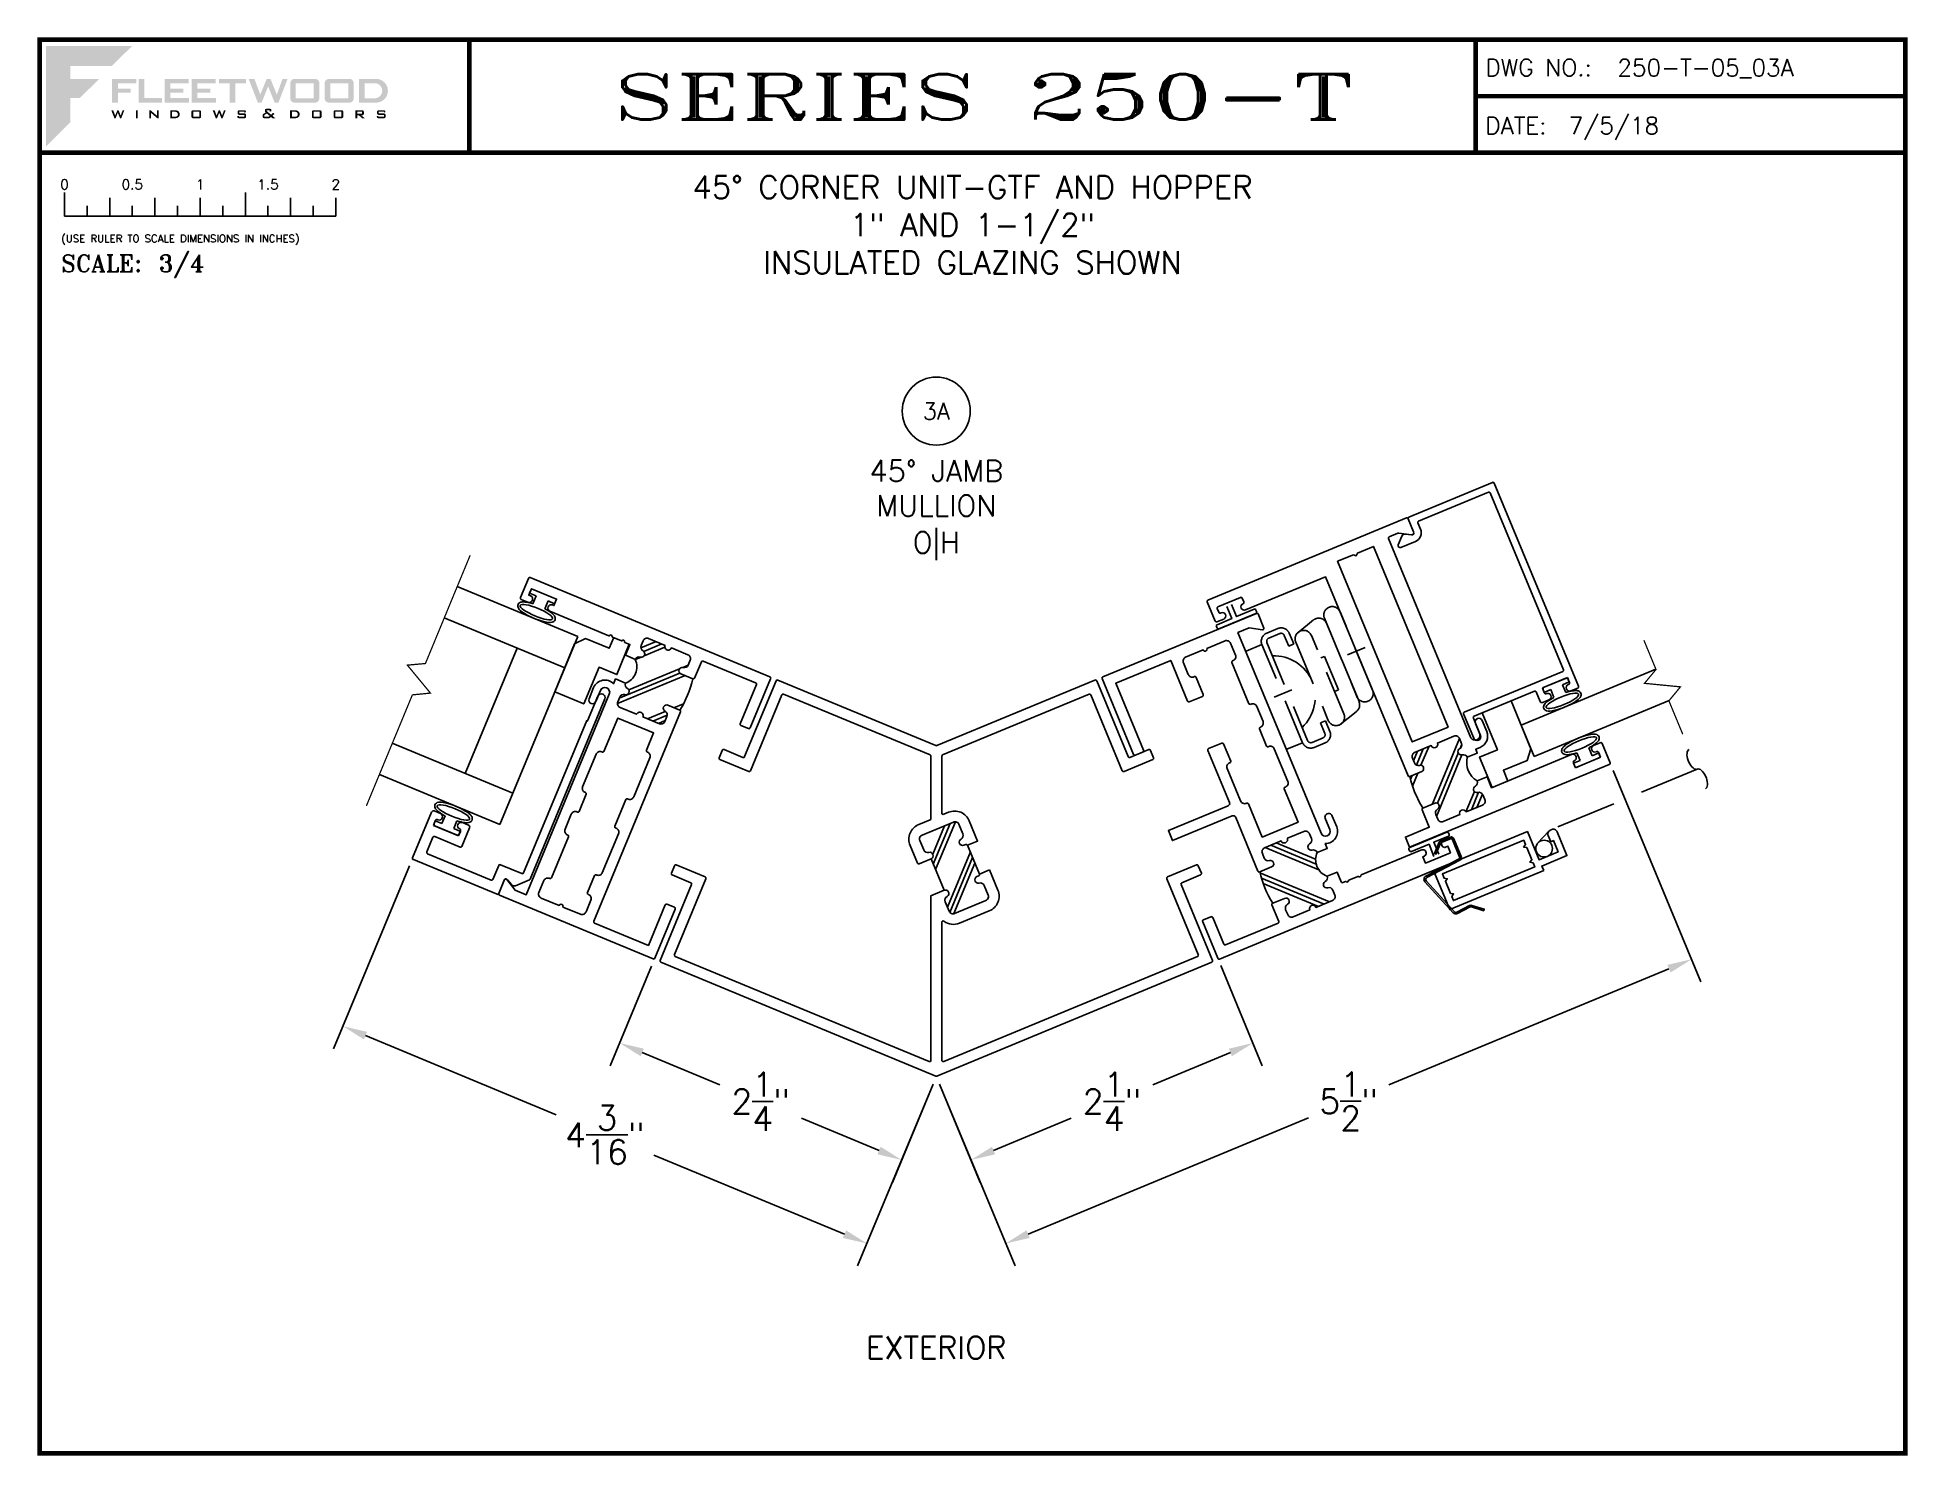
# Paper-space layout 'DETAIL 3A' of a CAD drawing. Extents: x 0 to 10.3, y 0 to 7.8.
# The model-space entities are those that its viewports show. They can reach past a viewport. Long polylines and large blocks are cut down to what shows.
import ezdxf
from ezdxf.enums import TextEntityAlignment as Align

# ---------------------------------------------------------------- set-up
doc = ezdxf.new("R2010")
doc.units = 0
doc.header["$MEASUREMENT"] = 0
doc.linetypes.add('HIDDEN', pattern=[0.375, 0.25, -0.125])
doc.layers.get('0').update_dxf_attribs({"linetype": 'CONTINUOUS'})
doc.layers.get('Defpoints').update_dxf_attribs({"linetype": 'CONTINUOUS'})
for name, color, linetype in [('DIM', 7, 'CONTINUOUS'), ('FRAME', 1, 'CONTINUOUS'), ('GLASS', 7, 'CONTINUOUS'), ('MISC', 7, 'CONTINUOUS'), ('SCREEN', 92, 'CONTINUOUS'), ('SCREEN_CLIP', 7, 'CONTINUOUS'), ('TEXT', 7, 'CONTINUOUS'), ('VENT', 5, 'CONTINUOUS')]:
    doc.layers.add(name, color=color, linetype=linetype)
doc.layers.add('VP', color=40, linetype='CONTINUOUS', plot=False)
doc.layers.get('VP').off()
doc.styles.add('ROMANS', font='romans')
doc.styles.add('ROMANT', font='romant')
doc.styles.add('SIMPLEX-094', font='simplex.shx', dxfattribs={"height": 0.094})
doc.styles.get("Standard").update_dxf_attribs({"font": 'simplex.shx'})
doc.dimstyles.new('THREE-QUARTER SCALE', dxfattribs={"dimscale": 0.75, "dimtxt": 0.18, "dimasz": 0.18, "dimexe": 0.18, "dimexo": 0.0625, "dimgap": 0.09, "dimtad": 0, "dimtih": 1, "dimtoh": 1, "dimdec": 4, "dimzin": 0, "dimdsep": 46, "dimlunit": 4, "dimtxsty": 'Standard', "dimcen": 0.09, "dimadec": 0, "dimazin": 0, "dimtfac": 1, "dimtdec": 4, "dimtofl": 0, "dimtmove": 0, "dimatfit": 3, "dimfxl": 0, "dimtolj": 1, "dimtzin": 0, "dimarcsym": 0})

psp = doc.layouts.new('DETAIL 3A')

# ---------------------------------------------------------------- texts
at = {"layer": 'MISC', "insert": (5.169, 6.802022), "char_height": 0.125, "width": 3.54536434, "attachment_point": 5}
psp.add_mtext('45%%D CORNER UNIT-GTF AND HOPPER 1" AND 1-1/2"\\PINSULATED GLAZING SHOWN', dxfattribs=at)
at = {"layer": 'TEXT'}
psp.add_text('EXTERIOR', height=0.124, dxfattribs=at).set_placement((4.969, 0.596715), align=Align.MIDDLE_CENTER)

msp = doc.modelspace()

# ---------------------------------------------------------------- blocks, each defined once
blk = doc.blocks.new('*D119')
at = {"layer": 'Defpoints', "color": 0}
for p in [(8.693, 3.83), (4.969, 2.097), (5.352, 1.172)]:
    blk.add_point(p, dxfattribs=at)
at = {"layer": 'TEXT', "color": 0, "lineweight": -2}
for p, q in [((8.711, 3.787), (9.195, 2.618)), ((9.019, 2.691), (7.47, 2.049)), ((4.987, 2.053), (5.404, 1.048)), ((5.477, 1.224), (7.026, 1.866))]:
    blk.add_line(p, q, dxfattribs=at)
at = {"layer": 'TEXT', "color": 0}
for points in [[(9.01, 2.712), (9.028, 2.67), (9.144, 2.743)], [(5.468, 1.245), (5.485, 1.203), (5.352, 1.172)]]:
    blk.add_solid(points, dxfattribs=at)
at = {"layer": 'TEXT', "color": 0, "insert": (7.248, 1.958), "char_height": 0.135, "attachment_point": 5}
blk.add_mtext('\\A1;5{\\H1.000000x;\\S1/2;}"', dxfattribs=at)
blk = doc.blocks.new('*D120')
at = {"layer": 'Defpoints', "color": 0}
for p in [(6.524, 2.751), (6.719, 2.28), (4.969, 2.097)]:
    blk.add_point(p, dxfattribs=at)
at = {"layer": 'TEXT', "color": 0, "lineweight": -2}
for p, q in [((6.542, 2.708), (6.771, 2.155)), ((6.595, 2.228), (6.165, 2.05)), ((4.987, 2.053), (5.212, 1.51)), ((5.285, 1.686), (5.715, 1.864))]:
    blk.add_line(p, q, dxfattribs=at)
at = {"layer": 'TEXT', "color": 0}
for points in [[(6.586, 2.249), (6.603, 2.207), (6.719, 2.28)], [(5.277, 1.707), (5.294, 1.665), (5.161, 1.634)]]:
    blk.add_solid(points, dxfattribs=at)
at = {"layer": 'TEXT', "color": 0, "insert": (5.94, 1.957), "char_height": 0.135, "attachment_point": 5}
blk.add_mtext('\\A1;2{\\H1.000000x;\\S1/4;}"', dxfattribs=at)
blk = doc.blocks.new('*D121')
at = {"layer": 'Defpoints', "color": 0}
for p in [(2.074, 3.303), (4.969, 2.097), (4.586, 1.172)]:
    blk.add_point(p, dxfattribs=at)
at = {"layer": 'TEXT', "color": 0, "lineweight": -2}
for p, q in [((2.056, 3.26), (1.637, 2.248)), ((1.813, 2.321), (2.867, 1.884)), ((4.951, 2.053), (4.534, 1.048)), ((4.461, 1.224), (3.407, 1.661))]:
    blk.add_line(p, q, dxfattribs=at)
at = {"layer": 'TEXT', "color": 0}
for points in [[(1.822, 2.342), (1.805, 2.3), (1.689, 2.373)], [(4.47, 1.245), (4.453, 1.203), (4.586, 1.172)]]:
    blk.add_solid(points, dxfattribs=at)
at = {"layer": 'TEXT', "color": 0, "insert": (3.137, 1.772), "char_height": 0.135, "attachment_point": 5}
blk.add_mtext('\\A1;4{\\H1.000000x;\\S3/16;}"', dxfattribs=at)
blk = doc.blocks.new('*D122')
at = {"layer": 'Defpoints', "color": 0}
for p in [(3.413, 2.749), (4.969, 2.097), (4.777, 1.634)]:
    blk.add_point(p, dxfattribs=at)
at = {"layer": 'TEXT', "color": 0, "lineweight": -2}
for p, q in [((3.395, 2.705), (3.167, 2.155)), ((3.343, 2.228), (3.773, 2.05)), ((4.951, 2.053), (4.726, 1.51)), ((4.653, 1.686), (4.223, 1.864))]:
    blk.add_line(p, q, dxfattribs=at)
at = {"layer": 'TEXT', "color": 0}
for points in [[(3.352, 2.249), (3.335, 2.207), (3.219, 2.28)], [(4.661, 1.707), (4.644, 1.665), (4.777, 1.634)]]:
    blk.add_solid(points, dxfattribs=at)
at = {"layer": 'TEXT', "color": 0, "insert": (3.998, 1.957), "char_height": 0.135, "attachment_point": 5}
blk.add_mtext('\\A1;2{\\H1.000000x;\\S1/4;}"', dxfattribs=at)
blk = doc.blocks.new('Fleetwood_Logo_6-10-15')
h = blk.add_hatch(color=154)
h.dxf.hatch_style = 1
h.paths.add_polyline_path([(0.2526, -0.0017), (0.0019, -0.0017), (0.0019, -0.2942), (0.0725, -0.2236), (0.0725, -0.1535), (0.1007, -0.1535), (0.1567, -0.0976), (0.0725, -0.0976), (0.0725, -0.0596), (0.1946, -0.0596)])
h = blk.add_hatch(color=251)
h.dxf.hatch_style = 1
h.paths.add_polyline_path([(0.2487, -0.1256), (0.2112, -0.1256), (0.2112, -0.1102), (0.2647, -0.1102), (0.2647, -0.0976), (0.1946, -0.0976), (0.1946, -0.1667), (0.2112, -0.1667), (0.2112, -0.1377), (0.2487, -0.1377)])
h = blk.add_hatch(color=251)
h.dxf.hatch_style = 1
h.paths.add_polyline_path([(0.2886, -0.0976), (0.272, -0.0976), (0.272, -0.1667), (0.3401, -0.1667), (0.3401, -0.1535), (0.2886, -0.1535)])
h = blk.add_hatch(color=251)
h.dxf.hatch_style = 1
h.paths.add_polyline_path([(0.4175, -0.0976), (0.3474, -0.0976), (0.3474, -0.1667), (0.4185, -0.1667), (0.4185, -0.1534), (0.364, -0.1534), (0.364, -0.1377), (0.4015, -0.1377), (0.4015, -0.1256), (0.364, -0.1256), (0.364, -0.1102), (0.4175, -0.1102)])
h = blk.add_hatch(color=251)
h.dxf.hatch_style = 1
h.paths.add_polyline_path([(0.4965, -0.0976), (0.4264, -0.0976), (0.4264, -0.1667), (0.4975, -0.1667), (0.4975, -0.1534), (0.443, -0.1534), (0.443, -0.1377), (0.4804, -0.1377), (0.4804, -0.1256), (0.443, -0.1256), (0.443, -0.1102), (0.4965, -0.1102)])
h = blk.add_hatch(color=251)
h.dxf.hatch_style = 1
h.paths.add_polyline_path([(0.5842, -0.0976), (0.5054, -0.0976), (0.5054, -0.1102), (0.5365, -0.1102), (0.5365, -0.1667), (0.5531, -0.1667), (0.5531, -0.1102), (0.5842, -0.1102)])
h = blk.add_hatch(color=251)
h.dxf.hatch_style = 1
h.paths.add_polyline_path([(0.6089, -0.0976), (0.5921, -0.0976), (0.6188, -0.1667), (0.63, -0.1667), (0.6489, -0.1192), (0.6679, -0.1667), (0.6789, -0.1667), (0.7056, -0.0976), (0.6908, -0.0976), (0.6742, -0.1433), (0.6558, -0.0976), (0.6446, -0.0976), (0.6261, -0.1433)])
h = blk.add_hatch(color=251)
h.dxf.hatch_style = 1
h.paths.add_polyline_path([(0.7853, -0.0976), (0.726, -0.0976, 0.414214), (0.7133, -0.1102), (0.7133, -0.154, 0.414214), (0.726, -0.1667), (0.7853, -0.1667, 0.414214), (0.798, -0.154), (0.798, -0.1102, 0.414214)])
h.paths.add_polyline_path([(0.7819, -0.1102), (0.7819, -0.154), (0.7294, -0.154), (0.7294, -0.1102)], flags=16)
h = blk.add_hatch(color=251)
h.dxf.hatch_style = 1
h.paths.add_polyline_path([(0.8856, -0.0976), (0.8262, -0.0976, 0.414214), (0.8136, -0.1102), (0.8136, -0.154, 0.414214), (0.8262, -0.1667), (0.8856, -0.1667, 0.414214), (0.8982, -0.154), (0.8982, -0.1102, 0.414214)])
h.paths.add_polyline_path([(0.8822, -0.1102), (0.8822, -0.154), (0.8296, -0.154), (0.8296, -0.1102)], flags=16)
h = blk.add_hatch(color=251)
h.dxf.hatch_style = 1
h.paths.add_polyline_path([(0.9632, -0.0976), (0.914, -0.0976), (0.914, -0.1667), (0.9632, -0.1667, 1)])
h.paths.add_polyline_path([(0.9301, -0.1102), (0.9593, -0.1102, -1), (0.9593, -0.154), (0.9301, -0.154)], flags=16)
h = blk.add_hatch(color=7)
h.dxf.hatch_style = 1
h.paths.add_polyline_path([(0.2301, -0.1891), (0.2251, -0.1891), (0.2196, -0.2043), (0.2134, -0.1891), (0.2097, -0.1891), (0.2035, -0.2043), (0.1978, -0.1891), (0.1922, -0.1891), (0.2011, -0.2121), (0.2048, -0.2121), (0.2112, -0.1963), (0.2175, -0.2121), (0.2212, -0.2121)])
h = blk.add_hatch(color=7)
h.dxf.hatch_style = 1
h.paths.add_polyline_path([(0.2691, -0.1891), (0.2637, -0.1891), (0.2637, -0.2118), (0.2637, -0.2121), (0.2691, -0.2121)])
h = blk.add_hatch(color=7)
h.dxf.hatch_style = 1
h.paths.add_polyline_path([(0.3077, -0.1964), (0.3259, -0.2121), (0.3298, -0.2121), (0.3298, -0.1891), (0.325, -0.1891), (0.325, -0.2047), (0.3067, -0.1891), (0.3029, -0.1891), (0.3029, -0.2121), (0.3077, -0.2121)])
h = blk.add_hatch(color=7)
h.dxf.hatch_style = 1
h.paths.add_polyline_path([(0.3801, -0.1891), (0.3637, -0.1891), (0.3637, -0.2121), (0.3801, -0.2121, 1)])
h.paths.add_polyline_path([(0.3691, -0.2079), (0.3691, -0.1933), (0.3788, -0.1933, -1), (0.3788, -0.2079)], flags=16)
h = blk.add_hatch(color=7)
h.dxf.hatch_style = 1
h.paths.add_polyline_path([(0.4537, -0.2079), (0.4537, -0.1933, 0.414214), (0.4495, -0.1891), (0.4297, -0.1891, 0.414214), (0.4255, -0.1933), (0.4255, -0.2079, 0.414214), (0.4297, -0.2121), (0.4495, -0.2121, 0.414214)])
h.paths.add_polyline_path([(0.4308, -0.2079), (0.4308, -0.1933), (0.4484, -0.1933), (0.4484, -0.2079)], flags=16)
h = blk.add_hatch(color=7)
h.dxf.hatch_style = 1
h.paths.add_polyline_path([(0.5253, -0.1891), (0.5203, -0.1891), (0.5148, -0.2043), (0.5087, -0.1891), (0.5049, -0.1891), (0.4988, -0.2043), (0.493, -0.1891), (0.4874, -0.1891), (0.4963, -0.2121), (0.5001, -0.2121), (0.5064, -0.1963), (0.5127, -0.2121), (0.5164, -0.2121)])
h = blk.add_hatch(color=7)
h.dxf.hatch_style = 1
h.paths.add_polyline_path([(0.5801, -0.1891), (0.5643, -0.1891, 0.414214), (0.56, -0.1933), (0.56, -0.1981, 0.414214), (0.5643, -0.2024), (0.58, -0.2024), (0.58, -0.2078), (0.5637, -0.2078), (0.5637, -0.2052), (0.5591, -0.2062), (0.5591, -0.2078, 0.414214), (0.5634, -0.2121), (0.5805, -0.2121, 0.414214), (0.5848, -0.2078), (0.5848, -0.2024, 0.414214), (0.5805, -0.1982), (0.5648, -0.1982), (0.5648, -0.193), (0.5798, -0.193), (0.5798, -0.1958), (0.5843, -0.1948), (0.5843, -0.1933, 0.414214)])
h = blk.add_hatch(color=7)
h.dxf.hatch_style = 1
h.paths.add_polyline_path([(0.645, -0.1913, -0.222262), (0.6447, -0.1906), (0.6447, -0.1892), (0.6535, -0.1892), (0.6535, -0.193), (0.6587, -0.1918), (0.6587, -0.189, 0.414214), (0.6544, -0.1847), (0.6437, -0.1847, 0.414214), (0.6394, -0.189), (0.6394, -0.1922, 0.222262), (0.6407, -0.1948), (0.6415, -0.1955), (0.6345, -0.1998, 0.260684), (0.6329, -0.2027), (0.6329, -0.2078, 0.414214), (0.6372, -0.2121), (0.6514, -0.2121, 0.17577), (0.6536, -0.2113), (0.657, -0.2085), (0.6614, -0.2121), (0.6699, -0.2121), (0.6613, -0.2049), (0.6676, -0.1997), (0.6637, -0.1964), (0.6574, -0.2017)])
h.paths.add_polyline_path([(0.6532, -0.2052), (0.6509, -0.2072, -0.17577), (0.6502, -0.2074), (0.6382, -0.2074), (0.6382, -0.2033, -0.260684), (0.6387, -0.2025), (0.6451, -0.1985)], flags=16)
h = blk.add_hatch(color=7)
h.dxf.hatch_style = 1
h.paths.add_polyline_path([(0.7294, -0.1891), (0.713, -0.1891), (0.713, -0.2121), (0.7294, -0.2121, 1)])
h.paths.add_polyline_path([(0.7184, -0.2079), (0.7184, -0.1933), (0.7281, -0.1933, -1), (0.7281, -0.2079)], flags=16)
h = blk.add_hatch(color=7)
h.dxf.hatch_style = 1
h.paths.add_polyline_path([(0.8045, -0.2079), (0.8045, -0.1933, 0.414214), (0.8003, -0.1891), (0.7805, -0.1891, 0.414214), (0.7763, -0.1933), (0.7763, -0.2079, 0.414214), (0.7805, -0.2121), (0.8003, -0.2121, 0.414214)])
h.paths.add_polyline_path([(0.7816, -0.2079), (0.7816, -0.1933), (0.7992, -0.1933), (0.7992, -0.2079)], flags=16)
h = blk.add_hatch(color=7)
h.dxf.hatch_style = 1
h.paths.add_polyline_path([(0.8678, -0.2079), (0.8678, -0.1933, 0.414214), (0.8636, -0.1891), (0.8438, -0.1891, 0.414214), (0.8396, -0.1933), (0.8396, -0.2079, 0.414214), (0.8438, -0.2121), (0.8636, -0.2121, 0.414214)])
h.paths.add_polyline_path([(0.8449, -0.2079), (0.8449, -0.1933), (0.8624, -0.1933), (0.8624, -0.2079)], flags=16)
h = blk.add_hatch(color=7)
h.dxf.hatch_style = 1
h.paths.add_polyline_path([(0.9277, -0.1993), (0.9277, -0.1933, 0.414214), (0.9235, -0.1891), (0.9028, -0.1891), (0.9028, -0.2121), (0.9082, -0.2121), (0.9082, -0.2035), (0.9131, -0.2035), (0.9224, -0.2121), (0.9303, -0.2121), (0.9197, -0.2035), (0.9235, -0.2035, 0.414214)])
h.paths.add_polyline_path([(0.9082, -0.1993), (0.9082, -0.1933), (0.9214, -0.1933, -0.414214), (0.9224, -0.1943), (0.9224, -0.1983, -0.414214), (0.9214, -0.1993)], flags=16)
h = blk.add_hatch(color=7)
h.dxf.hatch_style = 1
h.paths.add_polyline_path([(0.9867, -0.1982), (0.971, -0.1982), (0.971, -0.193), (0.9859, -0.193), (0.9859, -0.1958), (0.9905, -0.1948), (0.9905, -0.1933, 0.414214), (0.9863, -0.1891), (0.9705, -0.1891, 0.414214), (0.9662, -0.1933), (0.9662, -0.1981, 0.414214), (0.9705, -0.2024), (0.9862, -0.2024), (0.9862, -0.2078), (0.9699, -0.2078), (0.9699, -0.2052), (0.9653, -0.2062), (0.9653, -0.2078, 0.414214), (0.9696, -0.2121), (0.9867, -0.2121, 0.414214), (0.991, -0.2078), (0.991, -0.2024, 0.414214)])
blk = doc.blocks.new('A-SIZE_L')
for p, q in [((8.095, 7.907), (8.095, 7.282)), ((8.095, 7.594), (10.47, 7.594)), ((0.157, 7.282), (10.47, 7.282))]:
    blk.add_line(p, q)
at = {"const_width": 0.025}
for points in [[(0.157, 7.907), (10.47, 7.907), (10.47, 0.093), (0.157, 0.093), (0.157, 7.907)], [(2.532, 7.907), (2.532, 7.282)], [(8.095, 7.907), (8.095, 7.282)], [(8.095, 7.594), (10.47, 7.594)], [(0.157, 7.282), (10.47, 7.282)]]:
    blk.add_lwpolyline(points, dxfattribs=at)
at = {"xscale": 1.898091133004928, "yscale": 1.898091133004928, "zscale": 1.898091133004928}
blk.add_blockref('Fleetwood_Logo_6-10-15', (0.188, 7.875), dxfattribs=at)
for s, style, p in [('DWG NO.:', 'SIMPLEX-094', (8.149, 7.705)), ('DATE:', 'SIMPLEX-094', (8.148, 7.385)), ('SCALE:', 'ROMANT', (0.276, 6.623))]:
    blk.add_text(s, height=0.094, dxfattribs=dict(style=style)).set_placement(p)
for tag, p, style in [('DWG_NO', (8.878, 7.705), 'SIMPLEX-094'), ('DATE', (8.609, 7.385), 'SIMPLEX-094'), ('SCALE', (0.814, 6.623), 'ROMANT')]:
    blk.add_attdef(tag, p, '', height=0.094, dxfattribs=dict(style=style))
for tag, height, style, width, p, p2 in [('DWG_NO', 0.094, 'SIMPLEX-094', 2.60233, (8.876, 7.704), (10.367, 7.704)), ('PRODUCT', 0.25, 'ROMANT', 2.260212, (3.282, 7.465), (7.345, 7.465))]:
    blk.add_attdef(tag, text='', height=height, dxfattribs=dict(style=style, width=width)).set_placement(p, p2, align=Align.FIT)
blk = doc.blocks.new('Three Quarter')
for p, q in [((0.137, -0.219), (0.137, -0.35)), ((0.262, -0.294), (0.262, -0.35)), ((0.387, -0.249), (0.387, -0.35)), ((0.512, -0.294), (0.512, -0.35)), ((0.637, -0.249), (0.637, -0.35)), ((0.762, -0.294), (0.762, -0.35)), ((0.887, -0.249), (0.887, -0.35)), ((1.012, -0.294), (1.012, -0.35)), ((1.137, -0.219), (1.137, -0.35)), ((1.262, -0.294), (1.262, -0.35)), ((1.387, -0.249), (1.387, -0.35)), ((1.512, -0.294), (1.512, -0.35)), ((1.637, -0.249), (1.637, -0.35)), ((0.137, -0.35), (1.637, -0.35))]:
    blk.add_line(p, q)
for s, p in [('0', (0.137, -0.219)), ('0.5', (0.512, -0.219)), ('1', (0.887, -0.219)), ('1.5', (1.262, -0.219)), ('2', (1.637, -0.219))]:
    blk.add_text(s, height=0.055).set_placement(p, align=Align.BOTTOM_CENTER)
at = {"style": 'ROMANS'}
blk.add_text('(USE RULER TO SCALE DIMENSIONS IN INCHES)', height=0.04115, dxfattribs=at).set_placement((0.12, -0.495))
blk = doc.blocks.new('sectball')
blk.add_circle((0, 0), 0.125)
blk.add_attdef('NO', text='', height=0.062).set_placement((0, 0), align=Align.MIDDLE_CENTER)
for tag, p in [('LINE1', (0, -0.2588)), ('LINE2', (0, -0.3864)), ('LINE3', (0, -0.5214))]:
    blk.add_attdef(tag, text='', height=0.078).set_placement(p, align=Align.CENTER)
blk = doc.blocks.new('p49 45 Corner Mullion')
h = blk.add_hatch()
h.set_pattern_fill('PLAST', color=256, angle=67.5, style=0)
h.set_pattern_definition([(67.5, (-7.35621, -19.63126), (-0.23097, 0.0956709), []), (67.5, (-7.38509, -19.6193), (-0.23097, 0.0956709), []), (67.5, (-7.41396, -19.60734), (-0.23097, 0.0956709), [])])
h.paths.add_polyline_path([(0.234, 1.701, 0.414214), (0.221, 1.706), (0.207, 1.701, -0.414214), (0.175, 1.714), (0.174, 1.714, -0.38311), (0.186, 1.746, 0.38311), (0.199, 1.785), (0.17, 1.855, 0.414214), (0.13, 1.872), (-0.101, 1.776, 0.414214), (-0.118, 1.736), (-0.089, 1.666, 0.38311), (-0.052, 1.648, -0.38311), (-0.021, 1.633), (-0.021, 1.633, -0.414214), (-0.035, 1.6), (0.061, 1.369, -0.414214), (0.093, 1.356), (0.094, 1.356, -0.38311), (0.083, 1.324, 0.38311), (0.069, 1.285), (0.098, 1.215, 0.414214), (0.138, 1.198), (0.369, 1.294, 0.414214), (0.386, 1.334), (0.357, 1.404, 0.38311), (0.32, 1.422, -0.38311), (0.289, 1.437), (0.289, 1.437, -0.414214), (0.303, 1.47), (0.317, 1.475, 0.414214), (0.322, 1.488)])
for p, q in [((0.234, 1.701), (0.322, 1.488)), ((-0.035, 1.6), (0.061, 1.369))]:
    blk.add_line(p, q)
for points in [[(0.234, 1.701, 0.414214), (0.221, 1.706), (0.207, 1.701, -0.414214), (0.175, 1.714), (0.174, 1.714, -0.38311), (0.186, 1.746, 0.38311), (0.199, 1.785), (0.17, 1.855, 0.414214), (0.13, 1.872), (-0.101, 1.776, 0.414214), (-0.118, 1.736), (-0.089, 1.666, 0.38311), (-0.052, 1.648, -0.38311), (-0.021, 1.633), (-0.021, 1.633, -0.414214), (-0.035, 1.6), (-0.123, 1.564, -0.414214), (-0.136, 1.569), (-0.19, 1.7, -0.414214), (-0.126, 1.853), (-0.042, 1.887, 0.303347), (-0.036, 1.897), (-0.036, 2.357, 0.303347), (-0.042, 2.366), (-1.122, 2.813, 0.414214), (-1.135, 2.808), (-1.366, 2.249, -0.414214), (-1.379, 2.244), (-1.592, 2.332, -0.414214), (-1.597, 2.345), (-1.574, 2.4, -0.414214), (-1.561, 2.406), (-1.423, 2.348, 0.414214), (-1.409, 2.354), (-1.178, 2.912, -0.414214), (-1.165, 2.918), (0, 2.435, 0.198912), (0.008, 2.435), (1.173, 2.918, -0.414214), (1.186, 2.912), (1.417, 2.354, 0.414214), (1.43, 2.348), (1.569, 2.406, -0.414214), (1.582, 2.4), (1.605, 2.345, -0.414214), (1.599, 2.332), (1.387, 2.244, -0.414214), (1.374, 2.249), (1.142, 2.808, 0.414214), (1.129, 2.813), (0.05, 2.366, 0.303347), (0.044, 2.357), (0.044, 1.938, 0.534511), (0.058, 1.929), (0.094, 1.944, -0.414214), (0.246, 1.88), (0.308, 1.732)], [(0.396, 1.519), (0.458, 1.37, -0.414214), (0.394, 1.217), (0.174, 1.126, -0.264161), (0.06, 1.141, 0.616945), (0.044, 1.133), (0.044, 0.117, 0.534511), (0.058, 0.107), (1.929, 0.882, 0.414214), (1.934, 0.896), (1.703, 1.454, -0.414214), (1.708, 1.468), (1.921, 1.556, -0.414214), (1.934, 1.55), (1.957, 1.495, -0.414214), (1.951, 1.482), (1.813, 1.424, 0.414214), (1.807, 1.411), (2.039, 0.852, -0.414214), (2.034, 0.839), (0.008, 0, -0.198912), (0, 0), (-2.026, 0.839, -0.414214), (-2.031, 0.852), (-1.8, 1.411, 0.414214), (-1.805, 1.424), (-1.944, 1.482, -0.414214), (-1.949, 1.495), (-1.926, 1.55, -0.414214), (-1.913, 1.556), (-1.701, 1.468, -0.414214), (-1.695, 1.454), (-1.927, 0.896, 0.414214), (-1.921, 0.882), (-0.05, 0.107, 0.534511), (-0.036, 0.117), (-0.036, 1.329), (0.061, 1.369, -0.414214), (0.093, 1.356), (0.094, 1.356, -0.38311), (0.083, 1.324, 0.38311), (0.069, 1.285), (0.098, 1.215, 0.414214), (0.138, 1.198), (0.369, 1.294, 0.414214), (0.386, 1.334), (0.357, 1.404, 0.38311), (0.32, 1.422, -0.38311), (0.289, 1.437), (0.289, 1.437, -0.414214), (0.303, 1.47), (0.317, 1.475, 0.414214), (0.322, 1.488)]]:
    blk.add_lwpolyline(points, format="xyb", close=True)
blk = doc.blocks.new('A$C5B811888')
at = {"layer": 'MISC', "linetype": 'Continuous'}
for points in [[(0.0319, 0), (0.0319, 0.024), (0.0025, 0.024, -0.414214), (0, 0.0265), (0, 0.0297, -0.414214), (0.0025, 0.0322), (0.0765, 0.0322, -0.414214), (0.079, 0.0297)], [(0.079, 0.0297), (0.079, 0.0265, -0.414214), (0.0765, 0.024), (0.0414, 0.024), (0.0414, 0)]]:
    blk.add_lwpolyline(points, format="xyb", dxfattribs=at)
blk = doc.blocks.new('05P86-BLOCK-IG')
h = blk.add_hatch()
h.set_pattern_fill('PLAST', angle=45, style=0)
h.paths.add_polyline_path([(0.544, 1.12, -1), (0.544, 1.17), (0.544, 1.302, 0.414214), (0.512, 1.333), (0.474, 1.333, 0.38311), (0.443, 1.305, -0.947716), (0.393, 1.308), (0.393, 1.403, 0.081165), (0.143, 1.403), (0.143, 1.308, -0.947716), (0.094, 1.305, 0.38311), (0.063, 1.333), (0.024, 1.333, 0.414214), (-0.007, 1.302), (-0.007, 1.17, -1), (-0.007, 1.12), (-0.007, 0.988, 0.414214), (0.024, 0.957), (0.063, 0.957, 0.38311), (0.094, 0.985, -0.898027), (0.143, 0.985, 0.38311), (0.174, 0.957, -0.436275), (0.363, 0.957, 0.38311), (0.394, 0.985, -0.898027), (0.443, 0.985, 0.38311), (0.474, 0.957), (0.512, 0.957, 0.414214), (0.544, 0.988)])
for points in [[(0.003, 1.852, 0.414214), (-0.007, 1.842), (-0.007, 1.423, 0.414214), (0.003, 1.413), (0.134, 1.413, -0.414214), (0.143, 1.403), (0.143, 1.308, -0.947716), (0.094, 1.305, 0.38311), (0.063, 1.333), (0.024, 1.333, 0.414214), (-0.007, 1.302), (-0.007, 1.17, -1), (-0.007, 1.12), (-0.007, 0.988, 0.414214), (0.024, 0.957), (0.063, 0.957, 0.38311), (0.094, 0.985, -0.898027), (0.143, 0.985, 0.38311), (0.174, 0.957), (0.174, 0.877), (0.097, 0.877, 0.414214), (0.086, 0.867), (0.086, 0.847, -0.331679), (0.084, 0.843, 0.745356), (0.084, 0.824, -0.331679), (0.086, 0.82), (0.086, 0.747, -0.331679), (0.084, 0.743, 0.745356), (0.084, 0.724, -0.331679), (0.086, 0.72), (0.086, 0.244, -1.19356), (0.037, 0.244), (0.037, 0.25), (-0.014, 0.25), (-0.014, 0.05), (0.037, 0.05), (0.037, 0.074, -0.596863), (0.086, 0.074), (0.086, 0.01, -0.414214), (0.076, 0), (-0.076, 0, -0.414214), (-0.087, 0.01), (-0.087, 1.922, -0.414214), (-0.076, 1.932), (0.215, 1.932, -0.414214), (0.226, 1.922), (0.226, 1.862, -0.414214), (0.215, 1.852)], [(1.377, 1.298, -0.414214), (1.367, 1.288), (1.23, 1.288, -0.414214), (1.221, 1.298), (1.221, 1.302, 0.414214), (1.19, 1.333), (0.93, 1.333, 0.414214), (0.898, 1.302), (0.898, 1.298, -0.414214), (0.889, 1.288), (0.623, 1.288), (0.623, 1.002), (0.889, 1.002, -0.414214), (0.898, 0.992), (0.898, 0.988, 0.414214), (0.93, 0.957), (1.19, 0.957, 0.414214), (1.221, 0.988), (1.221, 0.992, -0.414214), (1.23, 1.002), (1.367, 1.002, -0.414214), (1.377, 0.992), (1.377, 0.988, 0.414214), (1.407, 0.957), (1.529, 0.957, 0.414214), (1.56, 0.988), (1.56, 0.992, -0.414214), (1.569, 1.002), (1.897, 1.002, -0.414214), (1.907, 0.992), (1.907, 0.988, 0.414214), (1.938, 0.957), (2.032, 0.957, 0.414214), (2.064, 0.988), (2.064, 1.132, -1), (2.064, 1.162), (2.064, 1.302, 0.414214), (2.032, 1.333), (1.938, 1.333, 0.414214), (1.907, 1.302), (1.907, 1.298, -0.414214), (1.897, 1.288), (1.76, 1.288, -0.414214), (1.75, 1.298), (1.75, 1.403, -0.414214), (1.76, 1.413), (2.084, 1.413), (2.084, 1.852), (1.549, 1.852, -0.414214), (1.539, 1.862), (1.539, 1.922, -0.414214), (1.549, 1.932), (2.154, 1.932, -0.414214), (2.163, 1.922), (2.163, 0.697, -0.414214), (2.154, 0.687), (2.042, 0.687, -0.57735), (2.034, 0.702), (2.084, 0.788), (2.084, 0.877), (0.483, 0.877, 1), (0.483, 0.806), (0.567, 0.806, -1.178959), (0.567, 0.752), (0.483, 0.752, -0.536675), (0.401, 0.877), (0.363, 0.877), (0.363, 0.957, 0.38311), (0.394, 0.985, -0.898027), (0.443, 0.985, 0.38311), (0.474, 0.957), (0.512, 0.957, 0.414214), (0.544, 0.988), (0.544, 1.12, -1), (0.544, 1.17), (0.544, 1.302, 0.414214), (0.512, 1.333), (0.474, 1.333, 0.38311), (0.443, 1.305, -0.947716), (0.393, 1.308), (0.393, 1.403, -0.414214), (0.404, 1.413), (0.832, 1.413, 0.414214), (0.852, 1.433), (0.852, 1.909), (0.932, 1.909), (0.932, 1.433, 0.414214), (0.952, 1.413), (1.367, 1.413, -0.414214), (1.377, 1.403)]]:
    blk.add_lwpolyline(points, format="xyb", close=True)
at = {"color": 7}
for centre, radius, start, end in [((0.269, 0.638), 0.775, 80.7195, 99.2805), ((0.269, 0.869), 0.129, 42.8591, 137.1409)]:
    blk.add_arc(centre, radius, start, end, dxfattribs=at)
blk = doc.blocks.new('4-BAR_HINGE')
at = {"linetype": 'HIDDEN', "ltscale": 0.75}
for p, q in [((0.401, -1.054), (0.313, -1.054)), ((0.313, -1.094), (0.401, -1.094)), ((0.248, -1.119), (0.248, -1.901)), ((0.288, -1.901), (0.288, -1.119)), ((0.426, -1.119), (0.426, -1.204)), ((0.426, -1.204), (0.466, -1.204)), ((0.466, -1.204), (0.466, -1.119)), ((0.486, -1.823), (0.486, -1.198)), ((0.556, -1.136), (0.701, -1.178)), ((0.611, -1.198), (0.611, -1.823)), ((0.748, -1.239), (0.748, -1.864)), ((0.641, -1.377), (0.611, -1.377)), ((0.641, -1.644), (0.641, -1.377)), ((0.748, -1.904), (0.748, -1.279)), ((0.873, -1.279), (0.873, -1.904)), ((0.611, -1.644), (0.641, -1.644)), ((0.401, -1.926), (0.313, -1.926)), ((0.466, -1.816), (0.426, -1.816)), ((0.426, -1.816), (0.426, -1.901)), ((0.466, -1.901), (0.466, -1.816)), ((0.67, -1.924), (0.526, -1.881)), ((0.313, -1.966), (0.401, -1.966))]:
    blk.add_line(p, q, dxfattribs=at)
for p, q in [((0.248, -1.119), (0.123, -1.119)), ((0.248, -1.901), (0.123, -1.901))]:
    blk.add_line(p, q)
at = {"linetype": 'Continuous'}
for p, q in [((0.324, -1.51), (0.183, -1.51)), ((0.943, -1.591), (0.802, -1.591))]:
    blk.add_line(p, q, dxfattribs=at)
at = {"linetype": 'HIDDEN', "ltscale": 0.75}
for centre, radius, start, end in [((0.313, -1.119), 0.065, 90, 180), ((0.313, -1.119), 0.025, 90, 180), ((0.401, -1.119), 0.065, 360, 90), ((0.401, -1.119), 0.025, 0, 90), ((0.181, -1.51), 0.305, 290.4553, 69.5447), ((0.548, -1.198), 0.0625, 0, 180), ((0.686, -1.239), 0.062, 0, 75.7192), ((0.81, -1.279), 0.0625, 0, 180), ((0.313, -1.901), 0.065, 180, 270), ((0.313, -1.901), 0.025, 180, 270), ((0.401, -1.901), 0.065, 270, 0), ((0.401, -1.901), 0.025, 270, 0), ((0.548, -1.823), 0.0625, 180, 0), ((0.686, -1.864), 0.062, 255.5579, 0), ((0.81, -1.904), 0.0625, 180, 0)]:
    blk.add_arc(centre, radius, start, end, dxfattribs=at)
blk = doc.blocks.new('05P11-Z-BAR')
h = blk.add_hatch()
h.set_pattern_fill('PLAST', angle=45, style=0)
h.set_pattern_definition([(45, (-0.3846, -1e-07), (-0.176777, 0.176777), []), (45, (-0.4067, 0.0221), (-0.176777, 0.176777), []), (45, (-0.4288, 0.0442), (-0.176777, 0.176777), [])])
h.paths.add_polyline_path([(0.006, 1.12, -0.414214), (-0.018, 1.145, -0.414214), (0.006, 1.17), (0.006, 1.302, 0.414214), (-0.025, 1.333), (-0.063, 1.333, 0.38311), (-0.094, 1.305, -0.947716), (-0.143, 1.308), (-0.143, 1.403, 0.087329), (-0.394, 1.403), (-0.394, 1.308, -1), (-0.443, 1.308, 0.352985), (-0.473, 1.333), (-0.512, 1.333, 0.414214), (-0.544, 1.302), (-0.544, 1.17, -0.414214), (-0.518, 1.145, -0.414214), (-0.544, 1.12), (-0.544, 0.988, 0.414214), (-0.512, 0.957), (-0.474, 0.957, 0.38311), (-0.443, 0.985, -0.898027), (-0.394, 0.985, 0.38311), (-0.363, 0.957, -0.325577), (-0.174, 0.957, 0.363634), (-0.143, 0.982, -0.947716), (-0.094, 0.985, 0.38311), (-0.063, 0.957), (-0.025, 0.957, 0.414214), (0.006, 0.988)])
blk.add_line((-0.087, 0.877), (-0.087, 0.877))
for points in [[(-2.164, 2.28, -0.414214), (-2.154, 2.29), (-2.001, 2.29, -0.414214), (-1.991, 2.28), (-1.991, 2.226, -1), (-2.041, 2.226), (-2.041, 2.23, 0.414214), (-2.051, 2.24), (-2.081, 2.24, 0.414214), (-2.091, 2.23), (-2.091, 2.05, 0.414214), (-2.081, 2.04), (-2.051, 2.04, 0.414214), (-2.041, 2.05), (-2.041, 2.051, -1), (-1.991, 2.051), (-1.991, 1.413), (-0.403, 1.413, -0.414214), (-0.394, 1.403), (-0.394, 1.306, -0.888834), (-0.443, 1.306, 0.377258), (-0.474, 1.333), (-0.512, 1.333, 0.414214), (-0.544, 1.302), (-0.544, 1.17, -1), (-0.544, 1.12), (-0.544, 0.988, 0.414214), (-0.512, 0.957), (-0.474, 0.957, 0.383109), (-0.443, 0.985, -0.898027), (-0.394, 0.985, 0.38311), (-0.363, 0.957), (-0.363, 0.877), (-0.394, 0.877), (-0.394, 0.842, -0.414214), (-0.483, 0.752), (-0.571, 0.752, -1), (-0.571, 0.806), (-0.486, 0.806, 0.859155), (-0.486, 0.877), (-2.074, 0.877, 0.414214), (-2.084, 0.867), (-2.084, 0.797, 0.131652), (-2.082, 0.792), (-2.035, 0.709, -0.577353), (-2.048, 0.687), (-2.154, 0.687, -0.414214), (-2.164, 0.697), (-2.164, 2.28)], [(-0.025, 0.957, 0.414214), (0.006, 0.988), (0.006, 1.12, -1), (0.006, 1.17), (0.006, 1.302, 0.414214), (-0.025, 1.333), (-0.063, 1.333, 0.38311), (-0.094, 1.305, -0.947716), (-0.143, 1.308), (-0.143, 1.403, -0.414214), (-0.133, 1.413), (0.006, 1.413), (0.006, 1.603), (0.086, 1.603), (0.086, 0.01, -0.414214), (0.077, 0), (-0.077, 0, -0.414214), (-0.087, 0.01), (-0.087, 0.064, -1), (-0.037, 0.064), (-0.037, 0.06, 0.414214), (-0.027, 0.05), (0.003, 0.05, 0.414214), (0.014, 0.06), (0.014, 0.24, 0.414214), (0.003, 0.25), (-0.027, 0.25, 0.414214), (-0.037, 0.24), (-0.037, 0.239, -1), (-0.087, 0.239), (-0.087, 0.877), (-0.174, 0.877), (-0.174, 0.957, 0.363634), (-0.143, 0.982, -0.947716), (-0.094, 0.985, 0.38311), (-0.063, 0.957), (-0.025, 0.957)]]:
    blk.add_lwpolyline(points, format="xyb")
blk.add_lwpolyline([(-2.063, 1.16), (-2.063, 1.288), (-0.623, 1.288), (-0.623, 1.002), (-2.063, 1.002), (-2.063, 1.129), (-2.048, 1.145)], close=True)
at = {"color": 7}
for centre, radius, start, end in [((-0.269, 0.638), 0.775, 80.7195, 99.2805), ((-0.269, 0.828), 0.16, 53.9319, 126.0681)]:
    blk.add_arc(centre, radius, start, end, dxfattribs=at)
blk = doc.blocks.new('05P05-.25in_GLASS_STOP')
for p, q in [((-0.588, 0.25), (-0.623, 0.25)), ((-0.623, 0.25), (-0.623, 0.05)), ((-0.588, 0.198), (-0.588, 0.25)), ((-0.526, 0.198), (-0.588, 0.198)), ((-0.084, 0.198), (-0.022, 0.198)), ((-0.022, 0.198), (-0.022, 0.25)), ((-0.022, 0.25), (0.013, 0.25)), ((0.013, 0.25), (0.013, 0.05)), ((-0.623, 0.05), (-0.588, 0.05)), ((-0.588, 0.05), (-0.588, 0.103)), ((-0.588, 0.103), (-0.526, 0.103)), ((-0.022, 0.103), (-0.084, 0.103)), ((-0.022, 0.05), (-0.022, 0.103)), ((0.013, 0.05), (-0.022, 0.05))]:
    blk.add_line(p, q)
blk.add_lwpolyline([(-2.048, 0.632, 0.414214), (-1.978, 0.702), (-1.978, 0.817, 0.668179), (-2.003, 0.828), (-2.053, 0.778, 0.339454), (-2.057, 0.748), (-2.035, 0.71, -0.57735), (-2.048, 0.687), (-2.153, 0.687, 0.414214), (-2.163, 0.677), (-2.163, 0.01, 0.414214), (-2.153, 0), (-0.533, 0, 0.414214), (-0.523, 0.01), (-0.523, 0.064, 0.414214), (-0.548, 0.089), (-0.549, 0.089, 0.414214), (-0.573, 0.064), (-0.573, 0.06, -0.414214), (-0.583, 0.05), (-0.608, 0.05, -0.414214), (-0.623, 0.065), (-0.623, 0.235, -0.414214), (-0.608, 0.25), (-0.583, 0.25, -0.414214), (-0.573, 0.24), (-0.573, 0.239, 0.414214), (-0.549, 0.214), (-0.548, 0.214, 0.414214), (-0.523, 0.239), (-0.523, 0.288, 0.414214), (-0.538, 0.303), (-0.613, 0.303, -0.414214), (-0.623, 0.313), (-0.623, 0.795, -0.414214), (-0.613, 0.805), (-0.474, 0.805, 0.414214), (-0.447, 0.832), (-0.447, 0.833, 0.414214), (-0.474, 0.86), (-0.668, 0.86, 0.414214), (-0.678, 0.85), (-0.678, 0.065, -0.414214), (-0.688, 0.055), (-2.098, 0.055, -0.414214), (-2.108, 0.065), (-2.108, 0.622, -0.414214), (-2.098, 0.632)], format="xyb", close=True)
at = {"extrusion": (0, 0, -1)}
blk.add_ellipse((-0.479, 0.15), major_axis=(0, 0.129), ratio=0.232303, dxfattribs=at)
blk.add_ellipse((-0.131, 0.15), major_axis=(0, 0.129), ratio=0.232303)
for points in [[(-0.526, 0.198), (-0.524, 0.219), (-0.521, 0.239), (-0.512, 0.269), (-0.508, 0.28), (-0.495, 0.294), (-0.487, 0.298), (-0.479, 0.298), (-0.468, 0.298), (-0.46, 0.292), (-0.451, 0.279), (-0.447, 0.272), (-0.437, 0.244), (-0.433, 0.215), (-0.428, 0.136), (-0.432, 0.085), (-0.444, 0.034), (-0.448, 0.022), (-0.464, 0.005), (-0.478, 0), (-0.499, 0.008), (-0.504, 0.016), (-0.512, 0.032), (-0.515, 0.041), (-0.522, 0.067), (-0.524, 0.084), (-0.526, 0.103)], [(-0.084, 0.198), (-0.086, 0.219), (-0.089, 0.239), (-0.098, 0.269), (-0.102, 0.28), (-0.115, 0.294), (-0.123, 0.298), (-0.131, 0.298), (-0.142, 0.298), (-0.15, 0.292), (-0.159, 0.279), (-0.163, 0.272), (-0.173, 0.244), (-0.177, 0.215), (-0.182, 0.136), (-0.178, 0.085), (-0.166, 0.034), (-0.162, 0.022), (-0.146, 0.005), (-0.132, 0), (-0.111, 0.008), (-0.106, 0.016), (-0.098, 0.032), (-0.095, 0.041), (-0.088, 0.067), (-0.086, 0.084), (-0.084, 0.103)]]:
    blk.add_open_spline(points, degree=3, knots=[5.075676, 5.075676, 5.075676, 5.075676, 5.596595, 5.596595, 6.055763, 6.055763, 6.283185, 6.283185, 6.283185, 6.572914, 6.572914, 6.862642, 6.862642, 7.608886, 7.608886, 8.676451, 8.676451, 9.18434, 9.18434, 9.518242, 9.518242, 9.852144, 9.852144, 10.186046, 10.186046, 10.631436, 10.631436, 10.631436, 10.631436])
blk = doc.blocks.new('05P10-1.5in_GLASS_STOP')
for p, q in [((-1.838, 0.25), (-1.873, 0.25)), ((-1.873, 0.25), (-1.873, 0.05)), ((-1.838, 0.197), (-1.838, 0.25)), ((-1.776, 0.197), (-1.838, 0.197)), ((-0.084, 0.197), (-0.022, 0.197)), ((-0.022, 0.197), (-0.022, 0.25)), ((-0.022, 0.25), (0.013, 0.25)), ((0.013, 0.25), (0.013, 0.05)), ((-1.873, 0.05), (-1.838, 0.05)), ((-1.838, 0.05), (-1.838, 0.102)), ((-1.838, 0.102), (-1.776, 0.102)), ((-0.022, 0.102), (-0.084, 0.102)), ((-0.022, 0.05), (-0.022, 0.102)), ((0.013, 0.05), (-0.022, 0.05))]:
    blk.add_line(p, q)
blk.add_lwpolyline([(-1.823, 0.239), (-1.823, 0.24, 0.414214), (-1.833, 0.25), (-1.858, 0.25, 0.414214), (-1.873, 0.235), (-1.873, 0.065, 0.414214), (-1.858, 0.05), (-1.833, 0.05, 0.414214), (-1.823, 0.06), (-1.823, 0.064, -0.414214), (-1.799, 0.089), (-1.798, 0.089, -0.414214), (-1.773, 0.064), (-1.773, 0.015, -0.414214), (-1.788, 0), (-2.153, 0, -0.414214), (-2.163, 0.01), (-2.163, 0.677, -0.414214), (-2.153, 0.687), (-2.047, 0.687, 0.57735), (-2.035, 0.709), (-2.057, 0.748, -0.339454), (-2.053, 0.778), (-1.974, 0.857, -0.198912), (-1.967, 0.86), (-0.529, 0.86, -0.414214), (-0.502, 0.833), (-0.502, 0.832, -0.414214), (-0.529, 0.805), (-0.727, 0.805), (-0.727, 0.798), (-1.942, 0.798, 0.414214), (-1.952, 0.788), (-1.952, 0.617, -0.414214), (-1.962, 0.607), (-2.073, 0.607, 0.414214), (-2.083, 0.597), (-2.083, 0.09, 0.414214), (-2.073, 0.08), (-1.956, 0.08, 0.414214), (-1.946, 0.09), (-1.946, 0.293, -0.414214), (-1.936, 0.303), (-1.788, 0.303, -0.414214), (-1.773, 0.288), (-1.773, 0.239, -0.414214), (-1.798, 0.214), (-1.799, 0.214, -0.414214)], format="xyb", close=True)
at = {"extrusion": (0, 0, -1)}
blk.add_ellipse((-1.729, 0.15), major_axis=(0, 0.129), ratio=0.232303, dxfattribs=at)
blk.add_ellipse((-0.131, 0.15), major_axis=(0, 0.129), ratio=0.232303)
for points in [[(-1.776, 0.197), (-1.774, 0.219), (-1.771, 0.239), (-1.762, 0.269), (-1.758, 0.28), (-1.745, 0.294), (-1.737, 0.298), (-1.729, 0.298), (-1.718, 0.298), (-1.71, 0.292), (-1.701, 0.279), (-1.697, 0.272), (-1.687, 0.244), (-1.683, 0.215), (-1.678, 0.136), (-1.682, 0.085), (-1.694, 0.034), (-1.698, 0.022), (-1.714, 0.005), (-1.728, 0), (-1.749, 0.008), (-1.754, 0.016), (-1.762, 0.032), (-1.765, 0.041), (-1.772, 0.067), (-1.774, 0.084), (-1.776, 0.102)], [(-0.084, 0.197), (-0.086, 0.219), (-0.089, 0.239), (-0.098, 0.269), (-0.102, 0.28), (-0.115, 0.294), (-0.123, 0.298), (-0.131, 0.298), (-0.142, 0.298), (-0.15, 0.292), (-0.159, 0.279), (-0.163, 0.272), (-0.173, 0.244), (-0.177, 0.215), (-0.182, 0.136), (-0.178, 0.085), (-0.166, 0.034), (-0.162, 0.022), (-0.146, 0.005), (-0.132, 0), (-0.111, 0.008), (-0.106, 0.016), (-0.098, 0.032), (-0.095, 0.041), (-0.088, 0.067), (-0.086, 0.084), (-0.084, 0.102)]]:
    blk.add_open_spline(points, degree=3, knots=[5.075676, 5.075676, 5.075676, 5.075676, 5.596595, 5.596595, 6.055763, 6.055763, 6.283185, 6.283185, 6.283185, 6.572914, 6.572914, 6.862642, 6.862642, 7.608886, 7.608886, 8.676451, 8.676451, 9.18434, 9.18434, 9.518242, 9.518242, 9.852144, 9.852144, 10.186046, 10.186046, 10.631436, 10.631436, 10.631436, 10.631436])
blk = doc.blocks.new('05P19-BLOCK-OG')
h = blk.add_hatch()
h.set_pattern_fill('PLAST', angle=45, style=0)
h.paths.add_polyline_path([(0.006, 1.12, -1), (0.006, 1.17), (0.006, 1.302, 0.414214), (-0.025, 1.333), (-0.063, 1.333, 0.38311), (-0.094, 1.305, -0.947716), (-0.143, 1.308), (-0.143, 1.403, 0.081165), (-0.394, 1.403), (-0.394, 1.308, -0.947716), (-0.443, 1.305, 0.38311), (-0.474, 1.333), (-0.512, 1.333, 0.414214), (-0.544, 1.302), (-0.544, 1.17, -1), (-0.544, 1.12), (-0.544, 0.988, 0.414214), (-0.512, 0.957), (-0.474, 0.957, 0.38311), (-0.443, 0.985, -0.898027), (-0.394, 0.985, 0.009247), (-0.394, 0.984, 0.372543), (-0.363, 0.957, -0.436275), (-0.174, 0.957, 0.38311), (-0.143, 0.985, -0.898027), (-0.094, 0.985, 0.38311), (-0.063, 0.957), (-0.025, 0.957, 0.414214), (0.006, 0.988)])
for points in [[(-0.394, 0.984, -0.009247), (-0.394, 0.985, 0.898027), (-0.443, 0.985, -0.38311), (-0.474, 0.957), (-0.512, 0.957, -0.414214), (-0.544, 0.988), (-0.544, 1.12, 1), (-0.544, 1.17), (-0.544, 1.302, -0.414214), (-0.512, 1.333), (-0.474, 1.333, -0.38311), (-0.443, 1.305, 0.947716), (-0.394, 1.308), (-0.394, 1.403, 0.414214), (-0.404, 1.413), (-2.073, 1.413, -0.414214), (-2.084, 1.423), (-2.084, 1.852), (-1.761, 1.852, 0.414214), (-1.751, 1.862), (-1.751, 1.922, 0.414214), (-1.761, 1.932), (-2.154, 1.932, 0.414214), (-2.163, 1.922), (-2.163, 0.697, 0.414214), (-2.154, 0.687), (-2.042, 0.687, 0.57735), (-2.034, 0.702), (-2.084, 0.788), (-2.084, 0.877), (-0.483, 0.877, -1), (-0.483, 0.806), (-0.572, 0.806, 1), (-0.572, 0.752), (-0.483, 0.752, 0.536675), (-0.401, 0.877), (-0.363, 0.877), (-0.363, 0.957, -0.38311), (-0.394, 0.985)], [(-0.143, 0.984, 0.009247), (-0.143, 0.985, -0.38311), (-0.174, 0.957), (-0.174, 0.877), (-0.087, 0.877), (-0.087, 0.838, 0.317837), (-0.083, 0.833, -0.707107), (-0.083, 0.814, 0.317837), (-0.087, 0.81), (-0.087, 0.738, 0.317837), (-0.083, 0.733, -0.707107), (-0.083, 0.714, 0.317837), (-0.087, 0.71), (-0.087, 0.239, 1), (-0.037, 0.239), (-0.037, 0.25), (0.014, 0.25), (0.014, 0.05), (-0.037, 0.05), (-0.037, 0.064, 1), (-0.087, 0.064), (-0.087, 0.01, 0.414214), (-0.076, 0), (0.076, 0, 0.414214), (0.087, 0.01), (0.087, 1.922, 0.414214), (0.076, 1.932), (-0.316, 1.932, 0.414214), (-0.326, 1.922), (-0.326, 1.862, 0.414214), (-0.316, 1.852), (-0.003, 1.852, -0.414214), (0.006, 1.842), (0.006, 1.423, -0.414214), (-0.003, 1.413), (-0.134, 1.413, 0.414214), (-0.143, 1.403), (-0.143, 1.308, 0.947716), (-0.094, 1.305, -0.38311), (-0.063, 1.333), (-0.025, 1.333, -0.414214), (0.006, 1.302), (0.006, 1.17, 1), (0.006, 1.12), (0.006, 0.988, -0.414214), (-0.025, 0.957), (-0.063, 0.957, -0.38311), (-0.094, 0.985, 0.898027), (-0.143, 0.985)]]:
    blk.add_lwpolyline(points, format="xyb")
blk.add_lwpolyline([(-1.377, 0.988, -0.414214), (-1.408, 0.957), (-1.529, 0.957, -0.414214), (-1.56, 0.988), (-1.56, 0.992, 0.414214), (-1.569, 1.002), (-1.897, 1.002, 0.414214), (-1.907, 0.992), (-1.907, 0.988, -0.414214), (-1.938, 0.957), (-2.032, 0.957, -0.414214), (-2.064, 0.988), (-2.064, 1.132, 1), (-2.064, 1.162), (-2.064, 1.302, -0.414214), (-2.032, 1.333), (-1.938, 1.333, -0.414214), (-1.907, 1.302), (-1.907, 1.302), (-1.907, 1.298, 0.414214), (-1.897, 1.288), (-1.761, 1.288, 0.414214), (-1.751, 1.298), (-1.751, 1.302), (-1.751, 1.302, -0.414214), (-1.72, 1.333), (-1.408, 1.333, -0.414214), (-1.377, 1.302), (-1.377, 1.302), (-1.377, 1.298, 0.414214), (-1.367, 1.288), (-1.155, 1.288, 0.414214), (-1.145, 1.298), (-1.145, 1.302), (-1.145, 1.302, -0.414214), (-1.114, 1.333), (-0.802, 1.333, -0.414214), (-0.771, 1.302), (-0.771, 1.302), (-0.771, 1.298, 0.414214), (-0.761, 1.288), (-0.623, 1.288), (-0.623, 1.002), (-0.889, 1.002, 0.414214), (-0.898, 0.992), (-0.898, 0.988, -0.414214), (-0.93, 0.957), (-1.19, 0.957, -0.414214), (-1.221, 0.988), (-1.221, 0.992, 0.414214), (-1.23, 1.002), (-1.367, 1.002, 0.414214), (-1.377, 0.992)], format="xyb", close=True)
at = {"color": 7}
for centre, radius, start, end in [((-0.269, 0.638), 0.775, 80.7195, 99.2805), ((-0.269, 0.869), 0.129, 42.8591, 137.1409)]:
    blk.add_arc(centre, radius, start, end, dxfattribs=at)
blk = doc.blocks.new('114-FLAT_SCREEN')
blk.add_line((0.142, 0.603), (0.142, 0.602))
at = {"linetype": 'HIDDEN'}
blk.add_line((0.194, 0.481), (0.144, 0.59), dxfattribs=at)
blk.add_lwpolyline([(0.399, 0.442), (0.399, -0.307), (0.087, -0.307), (0.087, 0.442), (0.312, 0.442), (0.312, 0.593), (0.222, 0.593), (0.222, 0.572), (0.172, 0.572, -0.414214), (0.142, 0.602), (0.142, 0.613, -0.414214), (0.172, 0.643), (0.362, 0.643), (0.362, 0.442)], format="xyb", close=True)
blk.add_lwpolyline([(0.292, -0.257), (0.193, -0.257), (0.182, -0.237), (0.17, -0.257), (0.136, -0.257), (0.136, 0.392), (0.17, 0.392), (0.182, 0.372), (0.193, 0.392), (0.292, 0.392), (0.303, 0.372), (0.315, 0.392), (0.348, 0.392), (0.348, -0.257), (0.315, -0.257), (0.303, -0.237)], close=True)
blk.add_circle((0.25, 0.507), 0.0618)

# ---------------------------------------------------------------- dimensions: what is measured, and where the dimension line sits
at = {"layer": 'TEXT'}
for base, p1, p2, angle, picture, middle in [((5.351902, 1.172308), (8.693357, 3.829953), (4.969, 2.096715), 202.5, '*D119', (7.247767, 1.957601)), ((4.586098, 1.172308), (2.074122, 3.303312), (4.969, 2.096715), 337.5, '*D121', (3.137333, 1.772406)), ((4.77744, 1.634247), (3.412823, 2.748804), (4.969, 2.096715), 337.5, '*D122', (3.998026, 1.957091)), ((6.719388, 2.279935), (4.969, 2.096715), (6.524293, 2.750938), 22.5, '*D120', (5.939974, 1.957091))]:
    dim = psp.add_linear_dim(base=base, p1=p1, p2=p2, angle=angle, dimstyle='THREE-QUARTER SCALE', override={"dimlfac": -1.333333}, dxfattribs=at)
    dim.commit()
    dim.dimension.update_dxf_attribs({"geometry": picture, "text_midpoint": middle})

# ---------------------------------------------------------------- linework, layer by layer
at = {"layer": 'GLASS', "color": 7, "linetype": 'Continuous'}
for p, q in [((21.139, 12.823), (20.251, 13.19)), ((21.043, 12.592), (20.155, 12.959)), ((28.092, 12.169), (29.085, 12.581)), ((28.187, 11.938), (29.183, 12.351)), ((20.661, 11.668), (19.772, 12.036)), ((20.565, 11.437), (19.677, 11.805))]:
    msp.add_line(p, q, dxfattribs=at)
at = {"layer": 'GLASS'}
msp.add_line((21.139, 12.823), (20.565, 11.437), dxfattribs=at)
at = {"layer": 'GLASS', "linetype": 'Continuous'}
msp.add_line((20.692, 12.737), (20.309, 11.813), dxfattribs=at)
at = {"layer": 'GLASS', "const_width": 0.0094}
msp.add_lwpolyline([(19.581, 11.574), (19.92, 12.392), (20.053, 12.405), (19.883, 12.611), (20.016, 12.623), (20.346, 13.421)], dxfattribs=at)
at = {"layer": 'MISC', "linetype": 'Continuous'}
for points in [[(21.519, 12.766), (21.427, 12.542), (21.296, 12.596), (21.183, 12.325), (20.97, 12.414), (21.116, 12.767)], [(21.116, 12.767), (21.197, 12.807), (21.371, 12.735), (21.404, 12.814)], [(27.879, 11.709), (27.786, 11.933), (27.917, 11.987), (27.804, 12.259), (28.018, 12.347), (28.164, 11.994)], [(28.164, 11.994), (28.136, 11.908), (27.961, 11.836), (27.994, 11.757)]]:
    msp.add_lwpolyline(points, dxfattribs=at)
at = {"layer": 'MISC', "const_width": 0.0094}
msp.add_lwpolyline([(28.997, 12.794), (29.086, 12.579), (29.001, 12.477), (29.266, 12.451), (29.181, 12.348), (29.283, 12.102)], dxfattribs=at)
at = {"layer": 'MISC', "linetype": 'Continuous'}
for points in [[(27.485, 11.217), (27.448, 11.306), (27.557, 11.351, 0.414214), (27.562, 11.364), (27.557, 11.375, 0.414214), (27.544, 11.381), (27.271, 11.268, 0.414214), (27.265, 11.254)], [(27.265, 11.254), (27.27, 11.243, 0.414214), (27.283, 11.237), (27.413, 11.291), (27.449, 11.202)]]:
    msp.add_lwpolyline(points, format="xyb", dxfattribs=at)
at = {"layer": 'SCREEN', "linetype": 'HIDDEN'}
msp.add_line((29.39, 11.844), (28.313, 11.398), dxfattribs=at)
at = {"layer": 'SCREEN', "flags": 128}
for points in [[(29.33, 11.989), (29.324, 11.985), (29.32, 11.979), (29.316, 11.971), (29.315, 11.961), (29.314, 11.949), (29.316, 11.936), (29.319, 11.923), (29.323, 11.909), (29.328, 11.896), (29.335, 11.883), (29.343, 11.872), (29.351, 11.862), (29.359, 11.854), (29.367, 11.848), (29.376, 11.844), (29.383, 11.843), (29.39, 11.844)], [(29.45, 11.7), (29.456, 11.704), (29.46, 11.71), (29.464, 11.718), (29.465, 11.728), (29.465, 11.74), (29.464, 11.753), (29.461, 11.766), (29.457, 11.78), (29.451, 11.793), (29.445, 11.806), (29.437, 11.817), (29.429, 11.827), (29.421, 11.835), (29.413, 11.841), (29.404, 11.845), (29.397, 11.846), (29.39, 11.844)]]:
    msp.add_lwpolyline(points, dxfattribs=at)
at = {"layer": 'SCREEN_CLIP'}
msp.add_lwpolyline([(27.585, 11.326, 0.414214), (27.572, 11.332), (27.502, 11.303, 0.198912), (27.497, 11.297), (27.464, 11.218), (27.453, 11.223), (27.485, 11.302, -0.198912), (27.497, 11.314), (27.567, 11.343, -0.414214), (27.596, 11.331), (27.65, 11.201, -0.388879), (27.64, 11.173), (27.396, 11.046, 0.493145), (27.392, 11.022), (27.6, 10.794, 0.339454), (27.618, 10.791), (27.712, 10.84, -0.198912), (27.729, 10.841), (27.82, 10.813), (27.816, 10.801), (27.725, 10.83, 0.198912), (27.717, 10.829), (27.624, 10.781, -0.339454), (27.591, 10.786), (27.383, 11.014, -0.493145), (27.39, 11.056), (27.635, 11.183, 0.388879), (27.639, 11.196)], format="xyb", close=True, dxfattribs=at)
at = {"layer": 'TEXT'}
msp.add_line((28.092, 12.168), (28.187, 11.938), dxfattribs=at)

# ---------------------------------------------------------------- block references
at = {"layer": 'FRAME', "xscale": -1}
for name, rotation in [('05P19-BLOCK-OG', 247.4999999999999), ('05P10-1.5in_GLASS_STOP', 247.4999999999996)]:
    msp.add_blockref(name, (20.746, 13.18), dxfattribs=dict(at, rotation=rotation))
at = {"layer": 'FRAME', "rotation": 112.5}
msp.add_blockref('05P86-BLOCK-IG', (27.612, 11.261), dxfattribs=at)
at = {"layer": 'FRAME'}
msp.add_blockref('p49 45 Corner Mullion', (23.778, 9.583), dxfattribs=at)
at = {"layer": 'GLASS', "xscale": -1, "rotation": 202.5}
msp.add_blockref('4-BAR_HINGE', (26.68, 10.911), dxfattribs=at)
at = {"layer": 'MISC', "xscale": -4, "yscale": 4, "zscale": 4, "rotation": 202.5}
msp.add_blockref('A$C5B811888', (25.805, 12.994), dxfattribs=at)
at = {"layer": 'SCREEN', "rotation": 292.5000000000019}
msp.add_blockref('114-FLAT_SCREEN', (27.697, 11.296), dxfattribs=at)
at = {"layer": 'VENT', "xscale": -1, "rotation": 112.5}
for name in ['05P11-Z-BAR', '05P05-.25in_GLASS_STOP']:
    msp.add_blockref(name, (28.718, 11.963), dxfattribs=at)

# ---------------------------------------------------------------- block references
at = {"layer": 'DIM', "xscale": 1.504, "yscale": 1.504, "zscale": 1.504}
psp.add_blockref('sectball', (4.969, 5.77254), dxfattribs=at).add_auto_attribs({'NO': '3A', 'LINE1': '45%%D JAMB', 'LINE2': 'MULLION', 'LINE3': 'O|H'})
at = {"layer": 'TEXT'}
ref = psp.add_blockref('A-SIZE_L', (-0.14425, -0.081), dxfattribs=at)
ref.add_attrib('DATE', '7/5/18', (8.464912, 7.303688), dxfattribs={"layer": '0', "height": 0.094, "style": 'SIMPLEX-094'})
ref.add_attrib('SCALE', '3/4', (0.670168, 6.542137), dxfattribs={"layer": '0', "height": 0.094, "style": 'ROMANT'})
ref.add_attrib('PRODUCT', 'SERIES 250-T', dxfattribs={"layer": '0', "height": 0.25, "style": 'ROMANT', "width": 1.435099}).set_placement((3.181501, 7.384268), (7.281782, 7.384268), align=Align.FIT)
ref.add_attrib('DWG_NO', '250-T-05_03A', (8.733842, 7.623793), dxfattribs={"layer": '0', "height": 0.094, "style": 'SIMPLEX-094'})
psp.add_blockref('Three Quarter', (0.0125, 7.2005), dxfattribs=at)

psp.set_redraw_order([(e.dxf.handle, doc.entitydb.next_handle()) for e in psp.query("TEXT MTEXT ATTDEF DIMENSION ARC_DIMENSION")])  # texts and dimensions are drawn at this point

# ---------------------------------------------------------------- viewports
at = {"layer": 'VP'}
psp.add_viewport(center=(5.324188, 3.593733), size=(8.567306, 4.56955833), view_center_point=(24.255182, 11.577797), view_height=6.09274444, dxfattribs=at)

doc.saveas('drawing.dxf')
